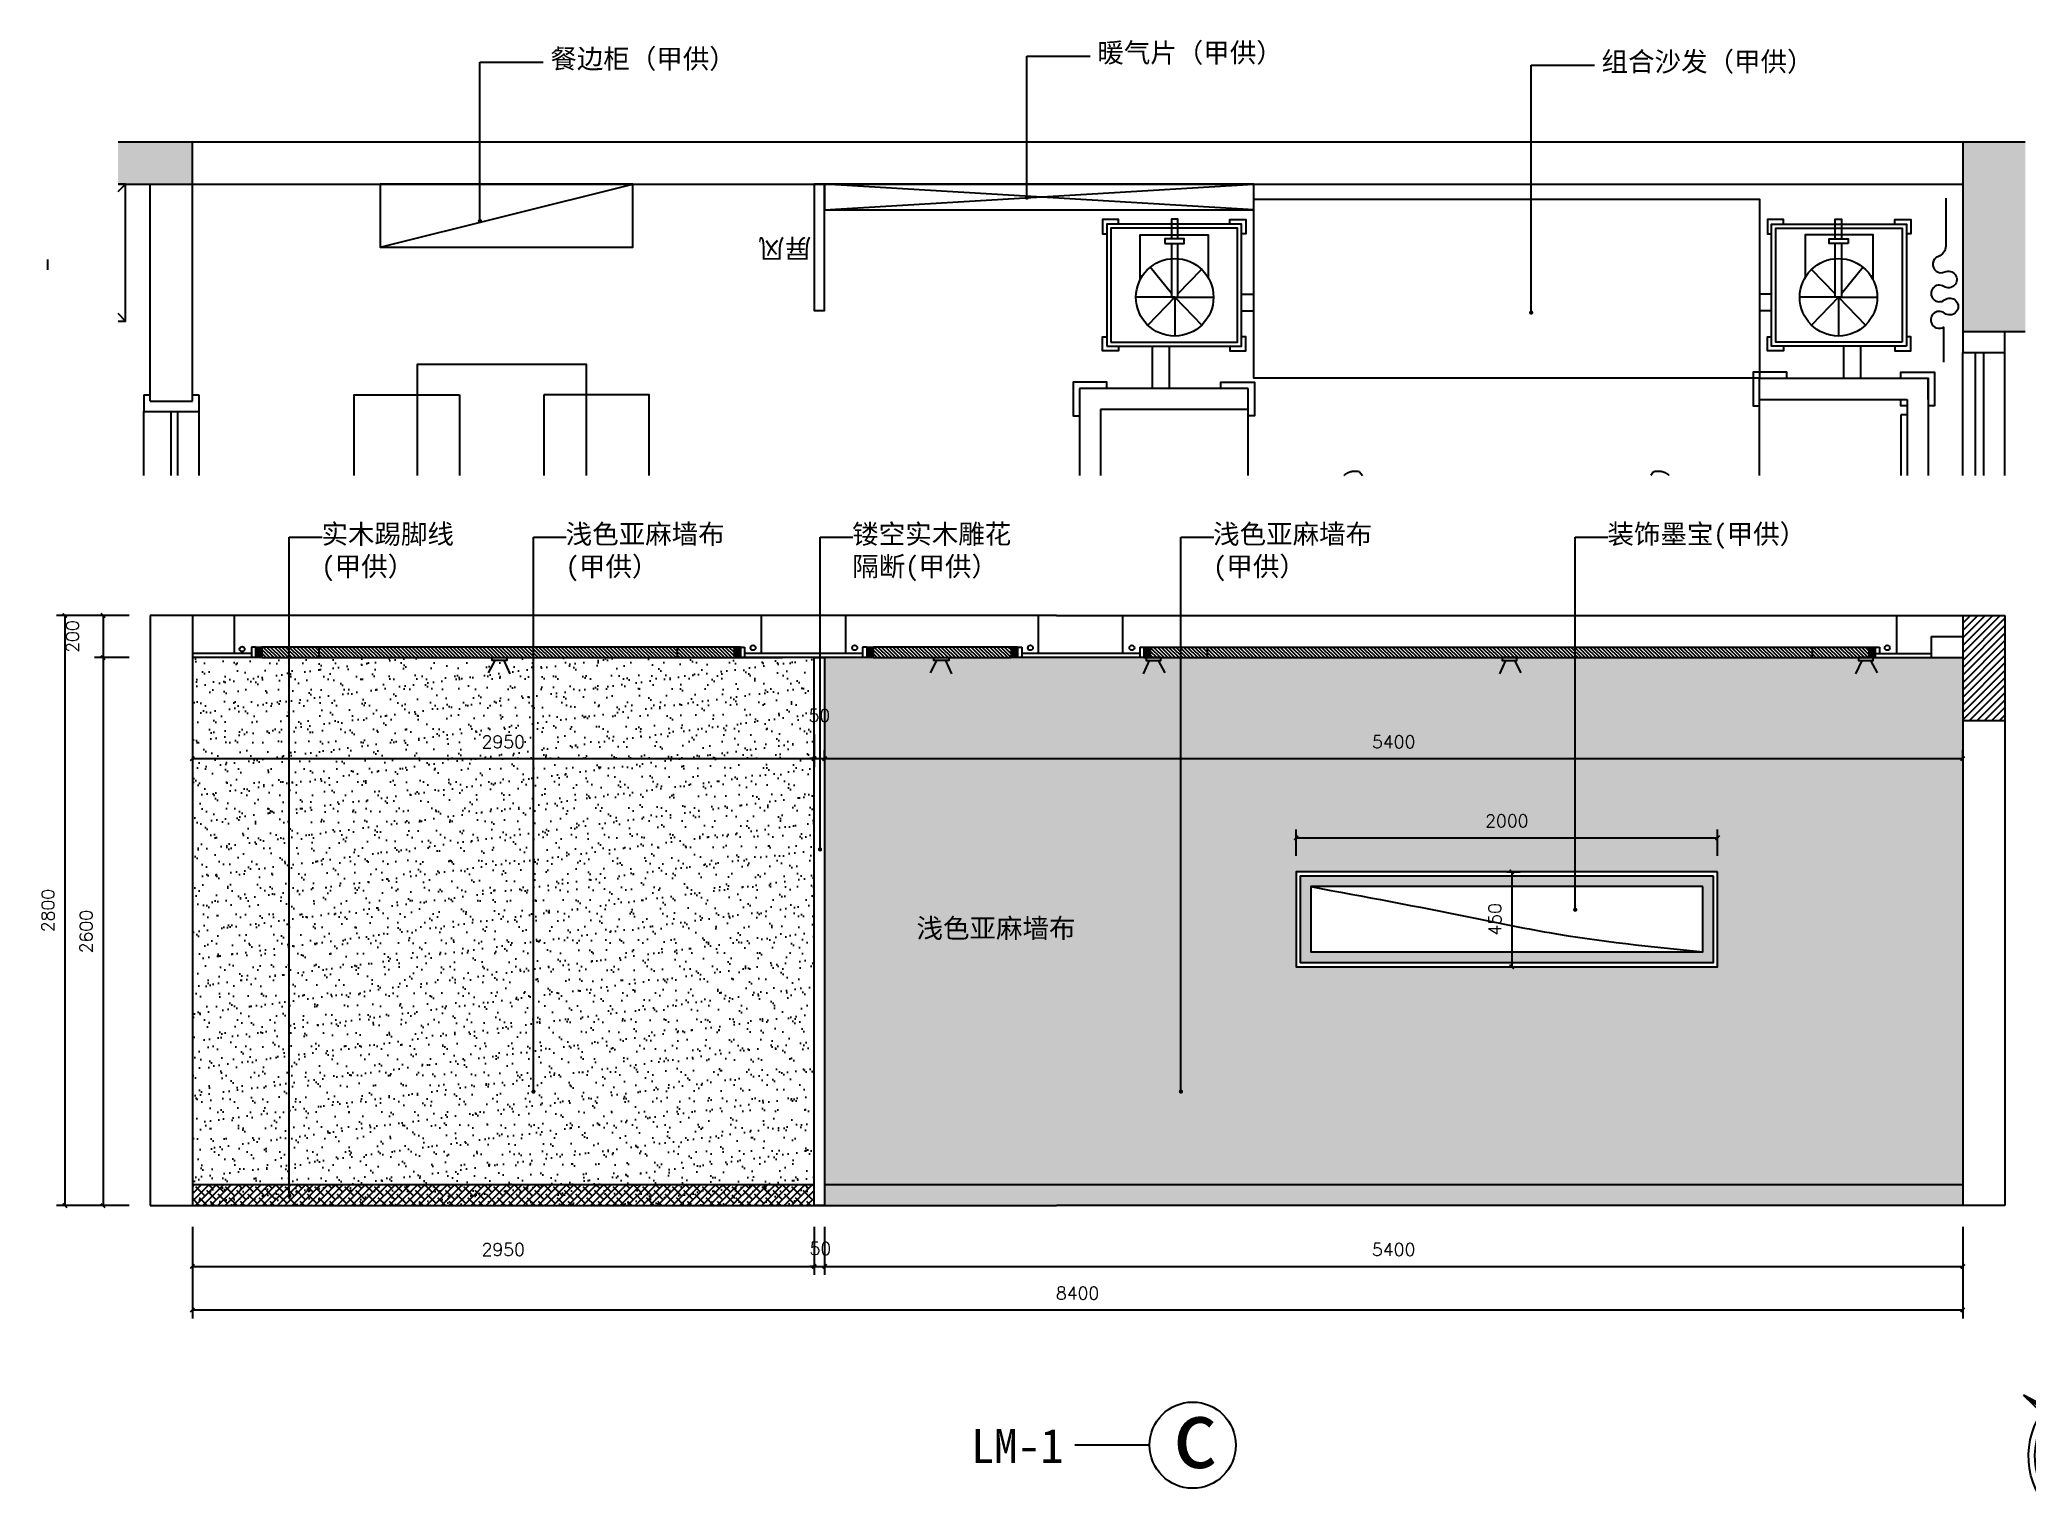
# Model space of a CAD drawing. Extents: x 643133 to 135659452, y -425133 to -387116.
# Drawn here: x 713535 to 722956, y -424095 to -417222 of the extents above; entities that cross this region are included whole.
import ezdxf
from ezdxf.enums import TextEntityAlignment as Align
from ezdxf.xclip import XClip

# ---------------------------------------------------------------- set-up
doc = ezdxf.new("R2010")
doc.units = 0
doc.header["$LTSCALE"] = 10
doc.header["$MEASUREMENT"] = 0
doc.header["$XCLIPFRAME"] = 0
for name, color, linetype in [('30', 30, 'Continuous'), ('34', 34, 'Continuous'), ('38', 38, 'Continuous')]:
    doc.layers.add(name, color=color, linetype=linetype)
doc.styles.add('12354', font='', dxfattribs={"height": 180})
doc.styles.add('ATT', font='')
doc.styles.get("Standard").update_dxf_attribs({"font": 'gbenor.shx', "bigfont": 'gbcbig.shx'})
doc.styles.add('STYLE1', font='')
doc.styles.add('外部标注', font='complex.shx')
doc.styles.add('样式 1', font='complex.shx')
doc.styles.get('12354').set_extended_font_data('SimSun')
doc.styles.get('ATT').set_extended_font_data('SimSun')
doc.styles.get('STYLE1').set_extended_font_data('SimSun')
doc.dimstyles.new('平面布局内部', dxfattribs={"dimtxt": 60, "dimasz": 20, "dimexe": 40, "dimexo": 0, "dimgap": 50, "dimtad": 1, "dimdec": 0, "dimzin": 0, "dimdsep": 46, "dimtxsty": '外部标注', "dimblk": 'ARCHTICK', "dimcen": 5, "dimclrt": 56, "dimadec": 0, "dimazin": 0, "dimtfac": 1, "dimtdec": 0, "dimtmove": 2, "dimatfit": 3, "dimldrblk": 'DOT', "dimfxl": 40, "dimtolj": 1, "dimtzin": 0, "dimarcsym": 0})
pattern_1 = [(135, (1414380.365, -1458.573), (8.83883476, 8.83883476), [])]
pattern_2 = [(37.5, (22337.784, 2691.09), (-3.149668, 96.3411885), [0, -76, 0, -85, 0, -81.25]), (7.5, (22337.78, 2691.09), (88.488835, 141.107303), [0, -41, 0, -68.5, 0, -26.25]), (327.5, (22276.28, 2691.09), (155.707093, 0.282953), [0, -25, 0, -90, 0, -117.5]), (317.5, (22276.28, 2691.09), (150.30633, 43.883778), [0, -12.5, 0, -59, 0, -67.5])]

msp = doc.modelspace()

# ---------------------------------------------------------------- texts
at = {"layer": '34', "linetype": 'ByBlock', "lineweight": -3, "char_height": 92.16, "attachment_point": 1, "style": 'ATT'}
for s, insert, width in [('餐边柜（甲供）', (715957.6, -417266.6), 1058.286), ('暖气片（甲供）', (718552.7, -417237.9), 1058.286), ('组合沙发（甲供）', (720945.5, -417280.2), 1058.286), ('实木踢脚线(甲供）', (714871.6, -419521.5), 783.18), ('浅色亚麻墙布(甲供）', (716030.5, -419521.5), 783.18), ('镂空实木雕花隔断(甲供）', (717390.2, -419521.5), 783.18), ('浅色亚麻墙布(甲供）', (719102.5, -419521.5), 783.18), ('装饰墨宝(甲供）', (720973.2, -419521.5), 1079.807), ('浅色亚麻墙布', (717695.1, -421391.5), 783.18)]:
    msp.add_mtext(s, dxfattribs=dict(at, insert=insert, width=width))
at = {"layer": '34', "color": 1, "linetype": 'ByBlock', "lineweight": -3, "attachment_point": 1, "style": 'ATT'}
for s, insert, char_height, width in [('c', (718908.3, -423675.3), 322.6, 2741.128), ('LM-1', (717954.1, -423812.9), 161.28, 1370.564)]:
    msp.add_mtext(s, dxfattribs=dict(at, insert=insert, char_height=char_height, width=width))

# ---------------------------------------------------------------- blocks, each defined once
blk = doc.blocks.new('_ArchTick')
at = {"color": 0, "linetype": 'ByBlock', "const_width": 0.4}
blk.add_lwpolyline([(-0.5, -0.5), (0.5, 0.5)], dxfattribs=at)
blk = doc.blocks.new('*D42')
at = {"layer": '34', "color": 0, "lineweight": -2}
for p, q in [((714259.1, -422854), (714259.1, -423082.3)), ((717209.1, -422854), (717209.1, -423082.3)), ((714259.1, -423042.3), (717209.1, -423042.3))]:
    blk.add_line(p, q, dxfattribs=at)
at = {"layer": 'Defpoints', "color": 0}
for p in [(714259.1, -422854), (717209.1, -422854), (717209.1, -423042.3)]:
    blk.add_point(p, dxfattribs=at)
at = {"layer": '34', "color": 0, "lineweight": -2, "xscale": 20, "yscale": 20, "zscale": 20, "rotation": 180}
blk.add_blockref('_ArchTick', (714259.1, -423042.3), dxfattribs=at)
at = {"layer": '34', "color": 0, "lineweight": -2, "xscale": 20, "yscale": 20, "zscale": 20}
blk.add_blockref('_ArchTick', (717209.1, -423042.3), dxfattribs=at)
at = {"layer": '34', "color": 56, "insert": (715734.1, -422962.3), "char_height": 60, "attachment_point": 5, "style": '外部标注'}
blk.add_mtext('\\A1;2950', dxfattribs=at)
blk = doc.blocks.new('_Dot')
at = {"color": 0, "linetype": 'ByBlock', "lineweight": -2}
blk.add_line((-0.5, 0), (-1, 0), dxfattribs=at)
at = {"color": 0, "linetype": 'ByBlock', "const_width": 0.5}
blk.add_lwpolyline([(-0.25, 0, 1), (0.25, 0, 1)], format="xyb", close=True, dxfattribs=at)
blk = doc.blocks.new('*D43')
at = {"layer": '34', "color": 0, "lineweight": -2}
for p, q in [((717209.1, -422854), (717209.1, -423082.3)), ((717259.1, -422854), (717259.1, -423082.3)), ((717209.1, -423042.3), (717189.1, -423042.3)), ((717209.1, -423042.3), (717259.1, -423042.3)), ((717259.1, -423042.3), (717279.1, -423042.3))]:
    blk.add_line(p, q, dxfattribs=at)
at = {"layer": 'Defpoints', "color": 0}
for p in [(717209.1, -422854), (717259.1, -422854), (717259.1, -423042.3)]:
    blk.add_point(p, dxfattribs=at)
at = {"layer": '34', "color": 0, "lineweight": -2, "xscale": 20, "yscale": 20, "zscale": 20}
blk.add_blockref('_ArchTick', (717209.1, -423042.3), dxfattribs=at)
at = {"layer": '34', "color": 0, "lineweight": -2, "xscale": 20, "yscale": 20, "zscale": 20, "rotation": 180}
blk.add_blockref('_ArchTick', (717259.1, -423042.3), dxfattribs=at)
at = {"layer": '34', "color": 56, "insert": (717238.9, -422958), "char_height": 60, "attachment_point": 5, "style": '外部标注'}
blk.add_mtext('\\A1;50', dxfattribs=at)
blk = doc.blocks.new('*D44')
at = {"layer": '34', "color": 0, "lineweight": -2}
for p, q in [((717259.1, -422854), (717259.1, -423082.3)), ((722659.1, -422854), (722659.1, -423082.3)), ((717259.1, -423042.3), (722659.1, -423042.3))]:
    blk.add_line(p, q, dxfattribs=at)
at = {"layer": 'Defpoints', "color": 0}
for p in [(717259.1, -422854), (722659.1, -422854), (722659.1, -423042.3)]:
    blk.add_point(p, dxfattribs=at)
at = {"layer": '34', "color": 0, "lineweight": -2, "xscale": 20, "yscale": 20, "zscale": 20, "rotation": 180}
blk.add_blockref('_ArchTick', (717259.1, -423042.3), dxfattribs=at)
at = {"layer": '34', "color": 0, "lineweight": -2, "xscale": 20, "yscale": 20, "zscale": 20}
blk.add_blockref('_ArchTick', (722659.1, -423042.3), dxfattribs=at)
at = {"layer": '34', "color": 56, "insert": (719959.1, -422962.3), "char_height": 60, "attachment_point": 5, "style": '外部标注'}
blk.add_mtext('\\A1;5400', dxfattribs=at)
blk = doc.blocks.new('*D45')
at = {"layer": '34', "color": 0, "lineweight": -2}
for p, q in [((720496, -421170.5), (720559.4, -421170.5)), ((720519.4, -421170.5), (720519.4, -421620.5)), ((720496, -421620.5), (720559.4, -421620.5))]:
    blk.add_line(p, q, dxfattribs=at)
at = {"layer": 'Defpoints', "color": 0}
for p in [(720496, -421170.5), (720496, -421620.5), (720519.4, -421620.5)]:
    blk.add_point(p, dxfattribs=at)
at = {"layer": '34', "color": 0, "lineweight": -2, "xscale": 20, "yscale": 20, "zscale": 20}
for p, rotation in [((720519.4, -421170.5), 90), ((720519.4, -421620.5), 270)]:
    blk.add_blockref('_ArchTick', p, dxfattribs=dict(at, rotation=rotation))
at = {"layer": '34', "color": 56, "insert": (720439.4, -421395.5), "char_height": 60, "attachment_point": 5, "rotation": 90, "style": '外部标注'}
blk.add_mtext('\\A1;450', dxfattribs=at)
blk = doc.blocks.new('*D46')
at = {"layer": '34', "color": 0, "lineweight": -2}
for p, q in [((719496, -421093.8), (719496, -420968.8)), ((719496, -421008.8), (721496, -421008.8)), ((721496, -421093.8), (721496, -420968.8))]:
    blk.add_line(p, q, dxfattribs=at)
at = {"layer": 'Defpoints', "color": 0}
for p in [(721496, -421008.8), (719496, -421093.8), (721496, -421093.8)]:
    blk.add_point(p, dxfattribs=at)
at = {"layer": '34', "color": 0, "lineweight": -2, "xscale": 20, "yscale": 20, "zscale": 20, "rotation": 180}
blk.add_blockref('_ArchTick', (719496, -421008.8), dxfattribs=at)
at = {"layer": '34', "color": 0, "lineweight": -2, "xscale": 20, "yscale": 20, "zscale": 20}
blk.add_blockref('_ArchTick', (721496, -421008.8), dxfattribs=at)
at = {"layer": '34', "color": 56, "insert": (720496, -420928.8), "char_height": 60, "attachment_point": 5, "style": '外部标注'}
blk.add_mtext('\\A1;2000', dxfattribs=at)
blk = doc.blocks.new('*D153')
at = {"layer": '34', "color": 0, "lineweight": -2}
for p, q in [((714259.1, -422854), (714259.1, -423289)), ((722659.1, -422854), (722659.1, -423289)), ((714259.1, -423249), (722659.1, -423249))]:
    blk.add_line(p, q, dxfattribs=at)
at = {"layer": 'Defpoints', "color": 0}
for p in [(714259.1, -422854), (722659.1, -422854), (722659.1, -423249)]:
    blk.add_point(p, dxfattribs=at)
at = {"layer": '34', "color": 0, "lineweight": -2, "xscale": 20, "yscale": 20, "zscale": 20, "rotation": 180}
blk.add_blockref('_ArchTick', (714259.1, -423249), dxfattribs=at)
at = {"layer": '34', "color": 0, "lineweight": -2, "xscale": 20, "yscale": 20, "zscale": 20}
blk.add_blockref('_ArchTick', (722659.1, -423249), dxfattribs=at)
at = {"layer": '34', "color": 56, "insert": (718459.1, -423169), "char_height": 60, "attachment_point": 5, "style": '外部标注'}
blk.add_mtext('\\A1;8400', dxfattribs=at)
blk = doc.blocks.new('*D155')
at = {"layer": '34', "color": 0, "lineweight": -2}
for p, q in [((713959.1, -419954), (713795.1, -419954)), ((713835.1, -419954), (713835.1, -420154)), ((713959.1, -420154), (713795.1, -420154))]:
    blk.add_line(p, q, dxfattribs=at)
at = {"layer": 'Defpoints', "color": 0}
for p in [(713959.1, -419954), (713835.1, -420154), (713959.1, -420154)]:
    blk.add_point(p, dxfattribs=at)
at = {"layer": '34', "color": 0, "lineweight": -2, "xscale": 20, "yscale": 20, "zscale": 20}
for p, rotation in [((713835.1, -419954), 90), ((713835.1, -420154), 270)]:
    blk.add_blockref('_ArchTick', p, dxfattribs=dict(at, rotation=rotation))
at = {"layer": '34', "color": 56, "insert": (713690.1, -420054), "char_height": 60, "attachment_point": 5, "rotation": 90, "style": '外部标注'}
blk.add_mtext('\\A1;200', dxfattribs=at)
blk = doc.blocks.new('*D156')
at = {"layer": '34', "color": 0, "lineweight": -2}
for p, q in [((713959.1, -420154), (713795.1, -420154)), ((713835.1, -420154), (713835.1, -422754)), ((713959.1, -422754), (713795.1, -422754))]:
    blk.add_line(p, q, dxfattribs=at)
at = {"layer": 'Defpoints', "color": 0}
for p in [(713959.1, -420154), (713835.1, -422754), (713959.1, -422754)]:
    blk.add_point(p, dxfattribs=at)
at = {"layer": '34', "color": 0, "lineweight": -2, "xscale": 20, "yscale": 20, "zscale": 20}
for p, rotation in [((713835.1, -420154), 90), ((713835.1, -422754), 270)]:
    blk.add_blockref('_ArchTick', p, dxfattribs=dict(at, rotation=rotation))
at = {"layer": '34', "color": 56, "insert": (713755.1, -421454), "char_height": 60, "attachment_point": 5, "rotation": 90, "style": '外部标注'}
blk.add_mtext('\\A1;2600', dxfattribs=at)
blk = doc.blocks.new('*D157')
at = {"layer": '34', "color": 0, "lineweight": -2}
for p, q in [((713959.1, -419954), (713614.1, -419954)), ((713654.1, -419954), (713654.1, -422754)), ((713959.1, -422754), (713614.1, -422754))]:
    blk.add_line(p, q, dxfattribs=at)
at = {"layer": 'Defpoints', "color": 0}
for p in [(713959.1, -419954), (713654.1, -422754), (713959.1, -422754)]:
    blk.add_point(p, dxfattribs=at)
at = {"layer": '34', "color": 0, "lineweight": -2, "xscale": 20, "yscale": 20, "zscale": 20}
for p, rotation in [((713654.1, -419954), 90), ((713654.1, -422754), 270)]:
    blk.add_blockref('_ArchTick', p, dxfattribs=dict(at, rotation=rotation))
at = {"layer": '34', "color": 56, "insert": (713574.1, -421354), "char_height": 60, "attachment_point": 5, "rotation": 90, "style": '外部标注'}
blk.add_mtext('\\A1;2800', dxfattribs=at)
blk = doc.blocks.new('*D193')
at = {"layer": '34', "color": 0, "lineweight": -2}
for p, q in [((714259.1, -420516.7), (714259.1, -420673.3)), ((717209.1, -420516.7), (717209.1, -420673.3)), ((714259.1, -420633.3), (717209.1, -420633.3))]:
    blk.add_line(p, q, dxfattribs=at)
at = {"layer": 'Defpoints', "color": 0}
for p in [(714259.1, -420516.7), (717209.1, -420516.7), (717209.1, -420633.3)]:
    blk.add_point(p, dxfattribs=at)
at = {"layer": '34', "color": 0, "lineweight": -2, "xscale": 20, "yscale": 20, "zscale": 20, "rotation": 180}
blk.add_blockref('_ArchTick', (714259.1, -420633.3), dxfattribs=at)
at = {"layer": '34', "color": 0, "lineweight": -2, "xscale": 20, "yscale": 20, "zscale": 20}
blk.add_blockref('_ArchTick', (717209.1, -420633.3), dxfattribs=at)
at = {"layer": '34', "color": 56, "insert": (715734.1, -420553.3), "char_height": 60, "attachment_point": 5, "style": '外部标注'}
blk.add_mtext('\\A1;2950', dxfattribs=at)
blk = doc.blocks.new('*D194')
at = {"layer": '34', "color": 0, "lineweight": -2}
for p, q in [((717209.1, -420516.7), (717209.1, -420673.3)), ((717209.1, -420633.3), (717189.1, -420633.3)), ((717209.1, -420633.3), (717259.1, -420633.3)), ((717259.1, -420633.3), (717259.1, -420593.3)), ((717259.1, -420633.3), (717279.1, -420633.3))]:
    blk.add_line(p, q, dxfattribs=at)
at = {"layer": 'Defpoints', "color": 0}
for p in [(717209.1, -420516.7), (717259.1, -420633.3), (717259.1, -420633.3)]:
    blk.add_point(p, dxfattribs=at)
at = {"layer": '34', "color": 0, "lineweight": -2, "xscale": 20, "yscale": 20, "zscale": 20}
blk.add_blockref('_ArchTick', (717209.1, -420633.3), dxfattribs=at)
at = {"layer": '34', "color": 0, "lineweight": -2, "xscale": 20, "yscale": 20, "zscale": 20, "rotation": 180}
blk.add_blockref('_ArchTick', (717259.1, -420633.3), dxfattribs=at)
at = {"layer": '34', "color": 56, "insert": (717234.1, -420428.3), "char_height": 60, "attachment_point": 5, "style": '外部标注'}
blk.add_mtext('\\A1;50', dxfattribs=at)
blk = doc.blocks.new('*D195')
at = {"layer": '34', "color": 0, "lineweight": -2}
for p, q in [((717259.1, -420633.3), (717259.1, -420593.3)), ((717259.1, -420633.3), (722659.1, -420633.3)), ((722659.1, -420633.3), (722659.1, -420593.3))]:
    blk.add_line(p, q, dxfattribs=at)
at = {"layer": 'Defpoints', "color": 0}
for p in [(717259.1, -420633.3), (722659.1, -420633.3), (722659.1, -420633.3)]:
    blk.add_point(p, dxfattribs=at)
at = {"layer": '34', "color": 0, "lineweight": -2, "xscale": 20, "yscale": 20, "zscale": 20, "rotation": 180}
blk.add_blockref('_ArchTick', (717259.1, -420633.3), dxfattribs=at)
at = {"layer": '34', "color": 0, "lineweight": -2, "xscale": 20, "yscale": 20, "zscale": 20}
blk.add_blockref('_ArchTick', (722659.1, -420633.3), dxfattribs=at)
at = {"layer": '34', "color": 56, "insert": (719959.1, -420553.3), "char_height": 60, "attachment_point": 5, "style": '外部标注'}
blk.add_mtext('\\A1;5400', dxfattribs=at)
blk = doc.blocks.new('54323')
at = {"layer": '34'}
for points in [[(745303.6, -422146.7), (745403.6, -422146.7), (745403.6, -418446.7), (747403.6, -418446.7), (747503.6, -418446.7), (747503.6, -418246.7), (747403.6, -418246.7), (745203.6, -418246.7), (745203.6, -421946.7), (744403.6, -421946.7), (744403.6, -422146.7)], [(755903.6, -419146.7), (756903.6, -419146.7), (756903.6, -418946.7), (756303.6, -418946.7), (756303.6, -418246.7), (755903.6, -418246.7)]]:
    blk.add_hatch(color=256, dxfattribs=at).paths.add_polyline_path(points)
at = {"layer": '30'}
for p, q in [((745203.6, -418246.7), (747403.6, -418246.7)), ((747403.6, -418246.7), (750403.6, -418246.7)), ((747503.6, -418446.7), (747503.6, -418246.7)), ((750403.6, -418246.7), (756303.6, -418246.7)), ((755903.6, -418246.7), (755903.6, -419146.7)), ((756303.6, -418246.7), (756303.6, -418946.7)), ((745403.6, -418446.7), (747403.6, -418446.7)), ((747303.6, -419476.7), (747303.6, -418446.7)), ((747403.6, -418446.7), (750403.6, -418446.7)), ((747503.6, -419476.7), (747503.6, -418446.7)), ((750403.6, -418446.7), (755903.6, -418446.7)), ((756303.6, -418946.7), (756903.6, -418946.7)), ((755903.6, -419146.7), (756903.6, -419146.7)), ((755903.6, -419146.7), (755903.6, -419246.7)), ((756103.6, -419246.7), (756103.6, -419146.7)), ((755903.6, -419246.7), (756103.6, -419246.7)), ((747303.6, -419476.7), (747503.6, -419476.7))]:
    blk.add_line(p, q, dxfattribs=at)
at = {"layer": '34'}
for p, q in [((747186.2, -419096.7), (746536.2, -418446.7)), ((746536.2, -419096.7), (747186.2, -418446.7)), ((752149.7, -418965.6), (752048.7, -418841.2)), ((752179.6, -418968.5), (752292.4, -418851.7)), ((755299, -418968.5), (755186.2, -418851.7)), ((755328.9, -418965.6), (755429.9, -418841.2)), ((752164.6, -418984), (751980.7, -418984)), ((752164.6, -418984), (752036.5, -419116)), ((752164.6, -418984), (752164.6, -419167.9)), ((752164.6, -418984), (752348.6, -418984)), ((752164.6, -418984), (752293, -419115.7)), ((755314, -418984), (755130, -418984)), ((755314, -418984), (755185.6, -419115.7)), ((755314, -418984), (755314, -419167.9)), ((755314, -418984), (755497.9, -418984)), ((755314, -418984), (755442.1, -419116)), ((755963.6, -420046.7), (755963.6, -419246.7)), ((756003.6, -420646.7), (756003.6, -419246.7)), ((752513, -419416.6), (751713, -419416.6)), ((751713, -419416.6), (751713, -420216.6)), ((752513, -420216.6), (752513, -419416.6)), ((754939.3, -421168.6), (754939.3, -419368.6)), ((754939.3, -419368.6), (755739.3, -419368.6)), ((755739.3, -419368.6), (755739.3, -421168.6)), ((747273.6, -419446.7), (747273.6, -419526.7)), ((747273.6, -419446.7), (747303.6, -419446.7)), ((747503.6, -419446.7), (747533.6, -419446.7)), ((747533.6, -419446.7), (747533.6, -419526.7)), ((752513, -419516.6), (751813, -419516.6)), ((751813, -419516.6), (751813, -420216.6)), ((754939.3, -419468.6), (755639.3, -419468.6)), ((755639.3, -419468.6), (755639.3, -421068.6)), ((747273.6, -419526.7), (747533.6, -419526.7)), ((747273.6, -421136.7), (747273.6, -419526.7)), ((747533.6, -419526.7), (747533.6, -421136.7)), ((755639.3, -419542.6), (755609.3, -419542.6)), ((755609.3, -419542.6), (755609.3, -420994.6)), ((753041.6, -419812.7), (753086.8, -419868.6)), ((754437, -419812.7), (754391.8, -419868.6)), ((756043.6, -419846.7), (756003.6, -419846.7)), ((756043.6, -419846.7), (756043.6, -420646.7)), ((752951.9, -419932.7), (752989.3, -419950.1)), ((754526.7, -419932.7), (754489.3, -419950.1))]:
    blk.add_line(p, q, dxfattribs=at)
at = {"layer": '34', "color": 251}
for p, q in [((750503.6, -418568.7), (752539.3, -418446.7)), ((752539.3, -418568.7), (750503.6, -418446.7))]:
    blk.add_line(p, q, dxfattribs=at)
at = {"layer": '34'}
for points in [[(747186.2, -418446.7), (746136.2, -418446.7), (746136.2, -419096.7), (747186.2, -419096.7)], [(750503.6, -418446.7), (750453.6, -418446.7), (750453.6, -419046.7), (750503.6, -419046.7)], [(754939.3, -419368.6), (752539.3, -419368.6), (752539.3, -418518.6), (754939.3, -418518.6)], [(751841.8, -419216.7), (752481.8, -419216.7), (752481.8, -418636.7), (751841.8, -418636.7)], [(751861.8, -419196.7), (752461.8, -419196.7), (752461.8, -418656.7), (751861.8, -418656.7)], [(755636.8, -419216.7), (754996.8, -419216.7), (754996.8, -418636.7), (755636.8, -418636.7)], [(755616.8, -419196.7), (755016.8, -419196.7), (755016.8, -418656.7), (755616.8, -418656.7)], [(752117.9, -418728.8), (752209, -418728.8), (752209, -418707.1), (752117.9, -418707.1)], [(755360.7, -418728.8), (755269.6, -418728.8), (755269.6, -418707.1), (755360.7, -418707.1)], [(748571.4, -421301.2), (748571.4, -419301.2), (749371.4, -419301.2), (749371.4, -421301.2)], [(748771.4, -419446.2), (748771.4, -419946.2), (748271.4, -419946.2), (748271.4, -419446.2)], [(749171.4, -419446.2), (749171.4, -419946.2), (749671.4, -419946.2), (749671.4, -419446.2)], [(747433.6, -420326.7), (747403.6, -420326.7), (747403.6, -419526.7), (747433.6, -419526.7)], [(754489.3, -420868.6), (752989.3, -420868.6), (752989.3, -419868.6), (754489.3, -419868.6)], [(747403.6, -420726.7), (747373.6, -420726.7), (747373.6, -419926.7), (747403.6, -419926.7)], [(754409.3, -420788.6), (753069.3, -420788.6), (753069.3, -419948.6), (754409.3, -419948.6)]]:
    blk.add_lwpolyline(points, close=True, dxfattribs=at)
at = {"layer": '34', "linetype": 'ByBlock'}
blk.add_lwpolyline([(749593.9, -418446.7), (748393.9, -418446.7), (748393.9, -418746.7), (749593.9, -418746.7)], close=True, dxfattribs=at)
at = {"layer": '34', "color": 1}
blk.add_lwpolyline([(752539.3, -418446.7), (750503.6, -418446.7), (750503.6, -418568.7), (752539.3, -418568.7)], close=True, dxfattribs=at)
at = {"layer": '34'}
blk.add_lwpolyline([(755822.6, -418513.3), (755822.6, -418741.9, -0.319322), (755787.8, -418790.8, 1.060458), (755818.1, -418863.9, -1.709237), (755813.9, -418933, 1.946326), (755817, -418996.7, -2.069658), (755817, -419059.4, 1.911952), (755812.9, -419125.2), (755812.9, -419227.6), (755812.9, -419292.4)], format="xyb", dxfattribs=at)
for points in [[(751897.5, -418636.7), (751897.5, -418614.7), (751821.7, -418614.7), (751821.7, -418682.4), (751841.8, -418682.4)], [(752179.6, -418707.1), (752179.6, -418613.7), (752149.7, -418613.7), (752149.7, -418707.1)], [(752426.1, -418636.7), (752426.1, -418614.7), (752501.9, -418614.7), (752501.9, -418682.4), (752481.8, -418682.4)], [(755052.5, -418636.7), (755052.5, -418614.7), (754976.7, -418614.7), (754976.7, -418682.4), (754996.8, -418682.4)], [(755299, -418707.1), (755299, -418613.7), (755328.9, -418613.7), (755328.9, -418707.1)], [(755581.2, -418636.7), (755581.2, -418614.7), (755656.9, -418614.7), (755656.9, -418682.4), (755636.8, -418682.4)], [(752000.3, -418901.3), (752000.3, -418688), (752322.8, -418688), (752322.8, -418890.1)], [(752149.7, -418728.8), (752149.7, -418984), (752179.6, -418984), (752179.6, -418728.8)], [(755478.3, -418901.3), (755478.3, -418688), (755155.8, -418688), (755155.8, -418890.1)], [(755328.9, -418728.8), (755328.9, -418984), (755299, -418984), (755299, -418728.8)], [(752481.8, -418968.6), (752539.3, -418968.6)], [(752481.8, -419048.6), (752539.3, -419048.6)], [(754996.8, -418968.6), (754939.3, -418968.6)], [(754996.8, -419048.6), (754939.3, -419048.6)], [(751897.5, -419216.7), (751897.5, -419238.7), (751821.7, -419238.7), (751821.7, -419171), (751841.8, -419171)], [(752059.3, -419416.6), (752059.3, -419216.7)], [(752139.3, -419416.6), (752139.3, -419216.7)], [(752426.1, -419216.7), (752426.1, -419238.7), (752501.9, -419238.7), (752501.9, -419171), (752481.8, -419171)], [(755052.5, -419216.7), (755052.5, -419238.7), (754976.7, -419238.7), (754976.7, -419171), (754996.8, -419171)], [(755339.3, -419368.6), (755339.3, -419216.7)], [(755419.3, -419368.6), (755419.3, -419216.7)], [(755581.2, -419216.7), (755581.2, -419238.7), (755656.9, -419238.7), (755656.9, -419171), (755636.8, -419171)], [(751843, -419416.6), (751843, -419386.6), (751683, -419386.6), (751683, -419546.6), (751713, -419546.6)], [(752383, -419416.6), (752383, -419386.6), (752543, -419386.6), (752543, -419546.6), (752513, -419546.6)], [(755069.3, -419368.6), (755069.3, -419338.6), (754909.3, -419338.6), (754909.3, -419498.6), (754939.3, -419498.6)], [(755609.3, -419368.6), (755609.3, -419338.6), (755769.3, -419338.6), (755769.3, -419498.6), (755739.3, -419498.6)], [(755639.3, -419368.6), (755739.3, -419368.6), (755739.3, -419468.6)], [(755739.3, -419468.6), (755739.3, -419368.6)], [(755639.3, -419498.6), (755609.3, -419498.6), (755609.3, -419468.6)]]:
    blk.add_lwpolyline(points, dxfattribs=at)
for centre in [(752164.6, -418984), (755314, -418984)]:
    blk.add_circle(centre, 183.9, dxfattribs=at)
for centre, start, end in [((753020.6, -419890.5), 74.91489, 211.53653), ((754458, -419890.5), 328.46347, 105.08511)]:
    blk.add_arc(centre, 80.6, start, end, dxfattribs=at)
at = {"layer": '38'}
for p, q in [((748393.9, -418746.7), (749593.9, -418446.7)), ((755903.6, -422446.7), (755903.6, -419246.7)), ((756103.6, -422446.7), (756103.6, -419246.7))]:
    blk.add_line(p, q, dxfattribs=at)
at = {"layer": '34', "linetype": 'ByBlock', "lineweight": -3, "insert": (750440.4, -418798.7), "char_height": 92.16, "width": 783.18, "attachment_point": 1, "rotation": 180, "style": 'ATT'}
blk.add_mtext('屏风', dxfattribs=at)
blk = doc.blocks.new('A$C2F4C2F6D')
at = {"layer": '34', "lineweight": 70}
h = blk.add_hatch(color=256, dxfattribs=at)
h.dxf.hatch_style = 1
edge = h.paths.add_edge_path()
edge.add_spline(control_points=[(739, 1367), (741, 1347), (745, 1304), (733, 1230), (722, 1159), (703, 1075), (674, 1004), (632, 932), (582, 861), (512, 804), (441, 747), (395, 727), (369, 716)], knot_values=[821.693615, 821.693615, 821.693615, 821.693615, 881.714285, 951.692164, 1042.873539, 1097.88705, 1211.017281, 1271.746573, 1347.160579, 1471.309437, 1537.857957, 1620.799899, 1620.799899, 1620.799899, 1620.799899], weights=[1, 1, 1, 1, 1, 1, 1, 1, 1, 1, 1, 1, 1], degree=3, periodic=0)
edge.add_spline(control_points=[(369, 716), (425, 716), (481, 716), (537, 716)], knot_values=[820.693615, 820.693615, 820.693615, 820.693615, 821.693615, 821.693615, 821.693615, 821.693615], weights=[1, 1, 1, 1], degree=3, periodic=0)
edge.add_spline(control_points=[(537, 716), (556, 726), (602, 749), (661, 783), (716, 827), (755, 866), (797, 912), (831, 959), (870, 1018), (901, 1075), (916, 1136), (936, 1188), (950, 1246), (959, 1299), (962, 1337), (962, 1359), (962, 1367)], knot_values=[0, 0, 0, 0, 63.625453, 157.471195, 201.223304, 273.64864, 324.749062, 388.755508, 445.405141, 541.77799, 574.43262, 635.347493, 707.473665, 753.740434, 797.337565, 820.693615, 820.693615, 820.693615, 820.693615], weights=[1, 1, 1, 1, 1, 1, 1, 1, 1, 1, 1, 1, 1, 1, 1, 1, 1], degree=3, periodic=0)
edge.add_spline(control_points=[(962, 1367), (888, 1367), (814, 1367), (739, 1367)], knot_values=[1620.799899, 1620.799899, 1620.799899, 1620.799899, 1621.799899, 1621.799899, 1621.799899, 1621.799899], weights=[1, 1, 1, 1], degree=3, periodic=0)
edge = h.paths.add_edge_path()
edge.add_spline(control_points=[(1109, 1067), (1084, 1167), (1060, 1267), (1035, 1367)], knot_values=[5, 5, 5, 5, 6, 6, 6, 6], weights=[1, 1, 1, 1], degree=3, periodic=0)
edge.add_spline(control_points=[(1035, 1367), (1020, 1367), (1006, 1367), (991, 1367)], knot_values=[6, 6, 6, 6, 7, 7, 7, 7], weights=[1, 1, 1, 1], degree=3, periodic=0)
edge.add_spline(control_points=[(991, 1367), (992, 1359), (993, 1338), (990, 1299), (982, 1253), (972, 1221), (967, 1205)], knot_values=[7, 7, 7, 7, 30.180111, 71.314603, 122.667075, 171.80595, 171.80595, 171.80595, 171.80595], weights=[1, 1, 1, 1, 1, 1, 1], degree=3, periodic=0)
edge.add_spline(control_points=[(967, 1205), (996, 1096), (1024, 987), (1053, 877)], knot_values=[171.80595, 171.80595, 171.80595, 171.80595, 172.80595, 172.80595, 172.80595, 172.80595], weights=[1, 1, 1, 1], degree=3, periodic=0)
edge.add_spline(control_points=[(1053, 877), (1091, 877), (1128, 877), (1166, 877)], knot_values=[172.80595, 172.80595, 172.80595, 172.80595, 173.80595, 173.80595, 173.80595, 173.80595], weights=[1, 1, 1, 1], degree=3, periodic=0)
edge.add_spline(control_points=[(1166, 877), (1196, 998), (1226, 1118), (1257, 1239)], knot_values=[173.80595, 173.80595, 173.80595, 173.80595, 174.80595, 174.80595, 174.80595, 174.80595], weights=[1, 1, 1, 1], degree=3, periodic=0)
edge.add_spline(control_points=[(1257, 1239), (1257, 1118), (1257, 998), (1257, 877)], knot_values=[0, 0, 0, 0, 1, 1, 1, 1], weights=[1, 1, 1, 1], degree=3, periodic=0)
edge.add_spline(control_points=[(1257, 877), (1301, 877), (1345, 877), (1388, 877)], knot_values=[1, 1, 1, 1, 2, 2, 2, 2], weights=[1, 1, 1, 1], degree=3, periodic=0)
edge.add_spline(control_points=[(1388, 877), (1388, 1041), (1388, 1204), (1388, 1367)], knot_values=[2, 2, 2, 2, 3, 3, 3, 3], weights=[1, 1, 1, 1], degree=3, periodic=0)
edge.add_spline(control_points=[(1388, 1367), (1320, 1367), (1251, 1367), (1183, 1367)], knot_values=[3, 3, 3, 3, 4, 4, 4, 4], weights=[1, 1, 1, 1], degree=3, periodic=0)
edge.add_spline(control_points=[(1183, 1367), (1158, 1267), (1134, 1167), (1109, 1067)], knot_values=[4, 4, 4, 4, 5, 5, 5, 5], weights=[1, 1, 1, 1], degree=3, periodic=0)
h = blk.add_hatch(color=256, dxfattribs=at)
h.dxf.hatch_style = 1
h.paths.add_polyline_path([(1051, 819), (1036, 819), (1036, 777), (986, 777), (986, 819), (971, 819), (971, 719), (986, 719), (986, 762), (1036, 762), (1036, 719), (1051, 719)])
h = blk.add_hatch(color=256, dxfattribs=at)
h.dxf.hatch_style = 1
h.paths.add_polyline_path([(1168, 769, 1), (1077, 769, 1)])
h.paths.add_polyline_path([(1092, 769, -1), (1153, 769, -1)], flags=16)
h = blk.add_hatch(color=256, dxfattribs=at)
h.dxf.hatch_style = 1
h.paths.add_polyline_path([(1213, 804), (1215, 804), (1232, 719), (1253, 719), (1269, 804), (1271, 804), (1271, 719), (1286, 719), (1286, 819), (1256, 819), (1242, 744), (1228, 819), (1198, 819), (1198, 719), (1213, 719)])
h = blk.add_hatch(color=256, dxfattribs=at)
h.dxf.hatch_style = 1
h.paths.add_polyline_path([(1336, 760), (1386, 760), (1386, 776), (1336, 776), (1336, 804), (1388, 804), (1388, 819), (1318, 819), (1318, 804), (1318, 719), (1336, 719), (1388, 719), (1388, 734), (1336, 734)])
h = blk.add_hatch(color=256, dxfattribs=at)
h.dxf.hatch_style = 1
h.paths.add_polyline_path([(1009, 89, 1), (969, 89, 1)])
for p, q in [((1198, 819), (1228, 819)), ((1207, 819), (1222, 819)), ((1215, 804), (1232, 719)), ((1228, 819), (1242, 744)), ((1253, 719), (1232, 719)), ((1242, 744), (1256, 819)), ((1253, 719), (1269, 804)), ((1266, 819), (1256, 819)), ((1286, 819), (1256, 819)), ((376, 89), (76, 89)), ((1601, 89), (1901, 89))]:
    blk.add_line(p, q, dxfattribs=at)
for points in [[(986, 762), (986, 719), (971, 719), (971, 819), (986, 819), (986, 777)], [(986, 777), (1036, 777)], [(1036, 762), (986, 762)], [(1036, 762), (1036, 719), (1051, 719), (1051, 819), (1036, 819), (1036, 777)], [(1215, 804), (1213, 804), (1213, 719), (1198, 719), (1198, 819)], [(1269, 804), (1271, 804), (1271, 719), (1286, 719), (1286, 819)], [(1336, 804), (1388, 804), (1388, 819), (1318, 819), (1318, 804)], [(1336, 719), (1318, 719), (1318, 804)], [(1336, 734), (1388, 734), (1388, 719), (1318, 719), (1318, 734)], [(1336, 804), (1336, 776)], [(1336, 776), (1386, 776), (1386, 760), (1336, 760)], [(1336, 760), (1336, 734)]]:
    blk.add_lwpolyline(points, dxfattribs=at)
for centre, radius in [((1123, 769), 45.5), ((1123, 769), 30.5), ((989, 89), 20)]:
    blk.add_circle(centre, radius, dxfattribs=at)
for points, knots in [([(962, 1367), (962, 1359), (962, 1337), (959, 1299), (950, 1246), (936, 1188), (916, 1136), (901, 1075), (870, 1018), (831, 959), (797, 912), (755, 866), (716, 827), (661, 783), (602, 749), (556, 726), (537, 716), (481, 716), (425, 716), (369, 716), (395, 727), (441, 747), (512, 804), (582, 861), (632, 932), (674, 1004), (703, 1075), (722, 1159), (733, 1230), (745, 1304), (741, 1347), (739, 1367), (814, 1367), (888, 1367), (962, 1367)], [0, 0, 0, 0, 23.35605, 66.953181, 113.21995, 185.346122, 246.260995, 278.915625, 375.288474, 431.938107, 495.944553, 547.044975, 619.470311, 663.22242, 757.068162, 820.693615, 820.693615, 820.693615, 821.693615, 821.693615, 821.693615, 904.635557, 971.184077, 1095.332935, 1170.74694, 1231.476232, 1344.606464, 1399.619975, 1490.80135, 1560.779229, 1620.799899, 1620.799899, 1620.799899, 1621.799899, 1621.799899, 1621.799899, 1621.799899]), ([(1257, 1239), (1257, 1118), (1257, 998), (1257, 877), (1301, 877), (1345, 877), (1388, 877), (1388, 1041), (1388, 1204), (1388, 1367), (1320, 1367), (1251, 1367), (1183, 1367), (1158, 1267), (1134, 1167), (1109, 1067), (1084, 1167), (1060, 1267), (1035, 1367), (1020, 1367), (1006, 1367), (991, 1367), (992, 1359), (993, 1338), (990, 1299), (982, 1253), (972, 1221), (967, 1205), (996, 1096), (1024, 987), (1053, 877), (1091, 877), (1128, 877), (1166, 877), (1196, 998), (1226, 1118), (1257, 1239)], [0, 0, 0, 0, 1, 1, 1, 2, 2, 2, 3, 3, 3, 4, 4, 4, 5, 5, 5, 6, 6, 6, 7, 7, 7, 30.180111, 71.314603, 122.667075, 171.80595, 171.80595, 171.80595, 172.80595, 172.80595, 172.80595, 173.80595, 173.80595, 173.80595, 174.80595, 174.80595, 174.80595, 174.80595])]:
    blk.add_open_spline(points, degree=3, knots=knots, dxfattribs=at)
at = {"layer": '34', "lineweight": 70, "attachment_point": 1}
for s, insert, char_height, width in [('{\\fMicrosoft YaHei|b0|i0|c134|p34;居美世家装饰}', (42, 547), 240, 1991.83), ('{\\fMicrosoft YaHei|b0|i0|c134|p34;环保整装   传世经典}', (406, 155), 100, 2388.72)]:
    blk.add_mtext(s, dxfattribs=dict(at, insert=insert, char_height=char_height, width=width))
blk = doc.blocks.new('A$C07E851D9')
at = {"layer": '38'}
h = blk.add_hatch(dxfattribs=at)
h.set_pattern_fill('LINE', color=256, scale=6.830208, angle=90, style=0)
h.set_pattern_definition([(90, (-25554.993, -3691.864), (-21.68591, 7e-15), [])])
h.paths.add_polyline_path([(498, 640), (569, 569), (569, 1138)])
h.paths.add_polyline_path([(569, 0), (640, 498), (569, 569)])
h = blk.add_hatch(dxfattribs=at)
h.set_pattern_fill('LINE', color=256, scale=6.830208, style=0)
h.set_pattern_definition([(360, (-25554.993, -3691.864), (5e-15, 21.68591), [])])
h.paths.add_polyline_path([(0, 569), (498, 498), (569, 569)])
h.paths.add_polyline_path([(640, 640), (569, 569), (1138, 569)])
at = {"layer": '34'}
for p, q in [((498, 640, 210), (569, 1138, 210)), ((569, 1138, 210), (640, 640, 210)), ((569, 1138, 210), (569, 569, 210)), ((0, 569, 210), (498, 640, 210)), ((0, 569, 210), (569, 569, 210)), ((498, 498, 210), (0, 569, 210)), ((569, 569, 210), (569, 0, 210)), ((569, 569, 210), (1138, 569, 210)), ((640, 640, 210), (1138, 569, 210)), ((1138, 569, 210), (640, 498, 210)), ((569, 0, 210), (498, 498, 210)), ((640, 498, 210), (569, 0, 210))]:
    blk.add_line(p, q, dxfattribs=at)
at = {"layer": '38'}
for p, q in [((356, 783, 210), (498, 676, 210)), ((462, 640, 210), (356, 783, 210)), ((640, 676, 210), (783, 783, 210)), ((783, 783, 210), (676, 640, 210)), ((569, 569, 210), (498, 640, 210)), ((498, 498, 210), (569, 569, 210)), ((569, 569, 210), (640, 640, 210)), ((640, 498, 210), (569, 569, 210)), ((356, 356, 210), (462, 498, 210)), ((498, 462, 210), (356, 356, 210)), ((783, 356, 210), (640, 462, 210)), ((676, 498, 210), (783, 356, 210))]:
    blk.add_line(p, q, dxfattribs=at)
at = {"layer": '38', "elevation": 210}
blk.add_lwpolyline([(540, 1183), (549, 1183), (549, 1174), (522, 1174), (522, 1183), (531, 1183), (531, 1263), (522, 1263), (522, 1272), (549, 1272), (594, 1201), (594, 1263), (585, 1263), (585, 1272), (611, 1272), (611, 1263), (602, 1263), (602, 1183), (611, 1183), (611, 1174), (585, 1174), (540, 1245), (540, 1183)], dxfattribs=at)
at = {"layer": '38'}
for radius, start, end in [(433, 92.5891, 177.4109), (433, 2.5891, 87.4109), (398, 93.5464, 176.4536), (398, 3.5464, 86.4536), (433, 182.5891, 267.4109), (398, 183.5464, 266.4536), (433, 272.5891, 357.4109), (398, 273.5464, 356.4536)]:
    blk.add_arc((569, 569, 210), radius, start, end, dxfattribs=at)
blk = doc.blocks.new('5435432')
at = {"layer": '34'}
h = blk.add_hatch(color=256, dxfattribs=at)
h.paths.add_polyline_path([(685766, -389022, 1), (685612, -389022, 1)])
h.paths.add_polyline_path([(685524, -388679), (685568, -388849), (685689, -388731), (685689, -388725)])
h.paths.add_polyline_path([(686032, -388487), (685944, -388639), (686120, -388639)])
blk.add_lwpolyline([(685693, -388726), (685524, -388679), (685568, -388849)], close=True, dxfattribs=at)
blk.add_circle((685689, -389022), 76.7, dxfattribs=at)
blk.add_arc((685689, -389022), 296, 118.9284, 314.9675, dxfattribs=at)
at = {"layer": '38', "lineweight": 13}
for p, q in [((682744, -387889), (713632, -387889)), ((682744, -409731), (682744, -387889)), ((713632, -387889), (713632, -409731)), ((713632, -409731), (682744, -409731))]:
    blk.add_line(p, q, dxfattribs=at)
at = {"layer": '38', "lineweight": 5}
for p, q in [((682966, -388111), (713410, -388111)), ((682966, -409509), (682966, -388111)), ((710237, -388111), (710237, -409509)), ((713410, -388111), (713410, -409509)), ((682966, -389010), (685687, -389010)), ((685687, -389010), (710237, -389010)), ((710237, -392654), (713410, -392654)), ((710237, -392744), (713410, -392744)), ((710237, -395299), (713410, -395299)), ((710237, -397855), (713410, -397855)), ((710237, -401227), (713410, -401227)), ((711753, -401227), (711753, -409509)), ((713410, -402410), (710237, -402410)), ((713410, -403593), (710237, -403593)), ((713410, -404776), (710237, -404776)), ((713410, -405959), (710237, -405959)), ((713410, -407143), (710237, -407143)), ((713410, -408326), (710237, -408326)), ((710237, -408827), (682966, -408827)), ((713410, -409509), (682966, -409509))]:
    blk.add_line(p, q, dxfattribs=at)
at = {"layer": '30', "xscale": -2.167603200084995, "yscale": 2.167603200039594, "zscale": 2.167603200058267, "rotation": 323.9884921281784}
blk.add_blockref('A$C07E851D9', (708663, -408479, -456), dxfattribs=at)
at = {"layer": '34', "xscale": 1.378752506629098, "yscale": 1.37875250664365, "zscale": 1.378752506635597}
blk.add_blockref('A$C2F4C2F6D', (710518, -391231), dxfattribs=at)
at = {"layer": '34', "style": 'STYLE1'}
blk.add_text('装饰设计专用', height=209.8, dxfattribs=at).set_placement((685944, -388987))
at = {"layer": '34', "style": '12354'}
for s, height, p in [('PROJECT:', 222.2, (710364, -393068)), ('工程名称', 222.2, (710364, -393437)), ('DWG PROJECT:', 222.22, (710364, -395617)), ('图纸名称', 222.2, (710364, -395986)), ('GENERAL NOTSE:', 222.22, (710353, -398230)), ('客户签字:', 222.2, (710353, -398600)), ('DESIGNER:', 177.8, (710372, -401621)), ('设计师', 222.2, (710537, -402062)), ('DRAWN:', 177.8, (710533, -402760)), ('制  图', 222.2, (710531, -403200)), ('BUDGET:', 177.8, (710454, -403942)), ('预  算', 222.2, (710526, -404382)), ('APPROVD:', 177.8, (710381, -405165)), ('审  核', 222.2, (710524, -405605)), ('SCALE:', 177.8, (710500, -406342)), ('比  例', 222.2, (710510, -406781)), ('DATE:', 222.2, (710594, -407499)), ('日  期', 222.2, (710503, -407939)), ('DWG. NO.', 177.8, (710406, -408682)), ('图  号', 222.2, (710519, -409122))]:
    blk.add_text(s, height=height, dxfattribs=at).set_placement(p, align=Align.MIDDLE_LEFT)
at = {"layer": '34', "insert": (685900, -389051), "char_height": 87.68, "width": 134889609.43, "attachment_point": 1}
blk.add_mtext('{\\fSimSun|b0|i0|c134|p2;Chengdu Hong yu Decoration co.,Ltd\\fArial|b0|i0|c0|p34;}', dxfattribs=at)
at = {"layer": '34', "linetype": 'ByBlock', "lineweight": -3, "insert": (710887, -394168), "char_height": 230.4, "width": 1957.95, "attachment_point": 1, "style": 'ATT'}
blk.add_mtext('华府金沙', dxfattribs=at)
at = {"layer": '34', "insert": (683965, -407627), "char_height": 184.32, "width": 8552.03, "attachment_point": 1, "style": '样式 1'}
blk.add_mtext('{\\fSimSun|b0|i0|c134|p2;注}:{\\fSimSun|b0|i0|c134|p2;1、本施工图与现场尺寸存在差异时请与设计师沟通确认。\\P   2、本施工图中家具、家电、软装饰等未特殊说明均为甲供。\\P   3、本施工图为个人知识产权，未经设计师允许不得另行他用。}', dxfattribs=at)

# ---------------------------------------------------------------- dimensions: what is measured, and where the dimension line sits
at = {"layer": '34'}
for base, p1, p2, picture, middle in [((713654.1, -422754), (713959.1, -419954), (713959.1, -422754), '*D157', (713574.1, -421354)), ((713835.1, -420154), (713959.1, -419954), (713959.1, -420154), '*D155', (713690.1, -420054)), ((713835.1, -422754), (713959.1, -420154), (713959.1, -422754), '*D156', (713755.1, -421454)), ((720519.4, -421620.5), (720496, -421170.5), (720496, -421620.5), '*D45', (720439.4, -421395.5))]:
    dim = msp.add_linear_dim(base=base, p1=p1, p2=p2, angle=90, dimstyle='平面布局内部', dxfattribs=at)
    dim.commit()
    dim.dimension.update_dxf_attribs({"geometry": picture, "text_midpoint": middle})
for base, p1, p2, picture, middle in [((717259.1, -420633.3), (717209.1, -420516.7), (717259.1, -420633.3), '*D194', (717234.1, -420428.3)), ((717209.1, -420633.3), (714259.1, -420516.7), (717209.1, -420516.7), '*D193', (715734.1, -420553.3)), ((722659.1, -420633.3), (717259.1, -420633.3), (722659.1, -420633.3), '*D195', (719959.1, -420553.3)), ((721496, -421008.8), (719496, -421093.8), (721496, -421093.8), '*D46', (720496, -420928.8)), ((717209.1, -423042.3), (714259.1, -422854), (717209.1, -422854), '*D42', (715734.1, -422962.3)), ((722659.1, -423249), (714259.1, -422854), (722659.1, -422854), '*D153', (718459.1, -423169)), ((722659.1, -423042.3), (717259.1, -422854), (722659.1, -422854), '*D44', (719959.1, -422962.3))]:
    dim = msp.add_linear_dim(base=base, p1=p1, p2=p2, dimstyle='平面布局内部', dxfattribs=at)
    dim.commit()
    dim.dimension.update_dxf_attribs({"geometry": picture, "text_midpoint": middle})
dim = msp.add_linear_dim(base=(717259.1, -423042.3), p1=(717209.1, -422854), p2=(717259.1, -422854), dimstyle='平面布局内部', dxfattribs=at)
dim.commit()
dim.dimension.update_dxf_attribs({"geometry": '*D43', "text_midpoint": (717238.9, -422958), "dimtype": 160})

# ---------------------------------------------------------------- hatches: boundary and pattern name
at = {"layer": '34'}
h = msp.add_hatch(dxfattribs=at)
h.set_pattern_fill('ANSI31', color=256, scale=200, style=0)
h.paths.add_polyline_path([(722859.1, -419954), (722659.1, -419954), (722659.1, -420454), (722859.1, -420454)])
h = msp.add_hatch(dxfattribs=at)
h.set_pattern_fill('AR-SAND', color=251, scale=50, style=0)
h.set_pattern_definition(pattern_2)
h.paths.add_polyline_path([(717209.1, -420154), (717059.1, -420154), (716829.1, -420154), (714589.1, -420154), (714259.1, -420154), (714259.1, -422754), (717209.1, -422754)])
h = msp.add_hatch(dxfattribs=at)
h.set_pattern_fill('ANSI31', color=256, scale=30, style=0)
h.set_pattern_definition([(45, (18337.784, -1458.573), (-2.65165043, 2.65165043), [])])
h.paths.add_polyline_path([(714589.1, -420104), (714559.1, -420104), (714559.1, -420154), (714589.1, -420154)])
h = msp.add_hatch(dxfattribs=at)
h.set_pattern_fill('ANSI31', color=256, scale=100, style=0)
h.set_pattern_definition(pattern_1)
h.paths.add_polyline_path([(714589.1, -420154), (716829.1, -420154), (716829.1, -420104), (714589.1, -420104)])
h = msp.add_hatch(dxfattribs=at)
h.set_pattern_fill('ANSI31', color=256, scale=30, style=0)
h.set_pattern_definition([(135, (1413080.3654, -1458.573), (2.65165043, 2.65165043), [])])
h.paths.add_polyline_path([(716829.1, -420104), (716859.1, -420104), (716859.1, -420154), (716829.1, -420154)])
h = msp.add_hatch(dxfattribs=at)
h.set_pattern_fill('AR-SAND', color=251, scale=50, style=0)
h.set_pattern_definition(pattern_2)
h.paths.add_polyline_path([(718144.1, -420154), (717489.1, -420154), (717259.1, -420154), (717259.1, -422754), (718359.1, -422754), (722659.1, -422754), (722659.1, -420154), (722509.1, -420154), (722214.1, -420154), (718804.1, -420154), (718774.1, -420154)])
h.paths.add_polyline_path([(719496, -421170.5), (721496, -421170.5), (721496, -421620.5), (719496, -421620.5)], flags=16)
h.paths.add_polyline_path([(719516, -421190.5), (721476, -421190.5), (721476, -421600.5), (719516, -421600.5)], flags=0)
h.paths.add_polyline_path([(719566, -421240.5), (721426, -421240.5), (721426, -421550.5), (719566, -421550.5)], flags=0)
h = msp.add_hatch(dxfattribs=at)
h.set_pattern_fill('ANSI31', color=256, scale=30, style=0)
h.set_pattern_definition([(45, (21237.784, -1458.573), (-2.65165043, 2.65165043), [])])
h.paths.add_polyline_path([(717489.1, -420104), (717459.1, -420104), (717459.1, -420154), (717489.1, -420154)])
h = msp.add_hatch(dxfattribs=at)
h.set_pattern_fill('ANSI31', color=256, scale=100, style=0)
h.set_pattern_definition(pattern_1)
h.paths.add_polyline_path([(717489.1, -420104), (717489.1, -420154), (718144.1, -420154), (718144.1, -420104)])
h = msp.add_hatch(dxfattribs=at)
h.set_pattern_fill('ANSI31', color=256, scale=30, style=0)
h.set_pattern_definition([(135, (1414395.3654, -1458.573), (2.65165043, 2.65165043), [])])
h.paths.add_polyline_path([(718144.1, -420154), (718174.1, -420154), (718174.1, -420104), (718144.1, -420104)])
h = msp.add_hatch(dxfattribs=at)
h.set_pattern_fill('ANSI31', color=256, scale=30, style=0)
h.set_pattern_definition([(135, (1410940.3654, -1458.573), (2.65165043, 2.65165043), [])])
h.paths.add_polyline_path([(718774.1, -420104), (718804.1, -420104), (718804.1, -420154), (718774.1, -420154)])
h = msp.add_hatch(dxfattribs=at)
h.set_pattern_fill('ANSI31', color=256, scale=100, style=0)
h.set_pattern_definition(pattern_1)
h.paths.add_polyline_path([(718804.1, -420104), (718804.1, -420154), (722214.1, -420154), (722214.1, -420104)])
h = msp.add_hatch(dxfattribs=at)
h.set_pattern_fill('ANSI31', color=256, scale=30, style=0)
h.set_pattern_definition([(135, (1414380.3654, -1458.573), (2.65165043, 2.65165043), [])])
h.paths.add_polyline_path([(722214.1, -420154), (722244.1, -420154), (722244.1, -420104), (722214.1, -420104)])
h = msp.add_hatch(dxfattribs=at)
h.set_pattern_fill('ANSI38', color=256, scale=200, style=0)
h.paths.add_polyline_path([(717209.1, -422754), (717209.1, -422654), (714259.1, -422654), (714259.1, -422754)])
h = msp.add_hatch(dxfattribs=at)
h.set_pattern_fill('ANSI38', color=256, scale=200, style=0)
h.paths.add_polyline_path([(722659.1, -422654), (717259.1, -422654), (717259.1, -422754), (718359.1, -422754), (722659.1, -422754)])

# ---------------------------------------------------------------- linework, layer by layer
at = {"layer": '30'}
for p, q in [((718359.1, -419954), (714059.1, -419954)), ((714059.1, -419954), (714059.1, -422754)), ((714259.1, -419954), (714259.1, -422754)), ((718359.1, -419954), (722859.1, -419954)), ((722659.1, -419954), (722659.1, -422754)), ((722859.1, -419954), (722859.1, -422754)), ((722859.1, -420454), (722659.1, -420454)), ((714259.1, -422654), (717209.1, -422654)), ((717259.1, -422654), (722659.1, -422654)), ((714059.1, -422754), (718359.1, -422754)), ((722859.1, -422754), (718359.1, -422754))]:
    msp.add_line(p, q, dxfattribs=at)
at = {"layer": '34'}
for p, q in [((713571.7, -418264.6), (713571.7, -418314.6)), ((714459.1, -420134), (714459.1, -419954)), ((716959.1, -420134), (716959.1, -419954)), ((717359.1, -420134), (717359.1, -419954)), ((718274.1, -420134), (718274.1, -419954)), ((718674.1, -420134), (718674.1, -419954)), ((722344.1, -419954), (722344.1, -420134)), ((722509.1, -420054), (722509.1, -420154)), ((722509.1, -420054), (722659.1, -420054)), ((722509.1, -420054), (722659.1, -420054)), ((714539.1, -420134), (714259.1, -420134)), ((714589.1, -420154), (714259.1, -420154)), ((714539.1, -420104), (714539.1, -420154)), ((714539.1, -420104), (714539.1, -420154)), ((714559.1, -420104), (714539.1, -420104)), ((714559.1, -420104), (714559.1, -420154)), ((714559.1, -420104), (714559.1, -420154)), ((714559.1, -420104), (714589.1, -420104)), ((714589.1, -420104), (714589.1, -420154)), ((716829.1, -420104), (714589.1, -420104)), ((714589.1, -420154), (716829.1, -420154)), ((714859.1, -420104), (714859.1, -420154)), ((716559.1, -420104), (716559.1, -420154)), ((716829.1, -420104), (716829.1, -420154)), ((716859.1, -420104), (716829.1, -420104)), ((717059.1, -420154), (716829.1, -420154)), ((716829.1, -420154), (717059.1, -420154)), ((716859.1, -420104), (716859.1, -420154)), ((716859.1, -420104), (716859.1, -420154)), ((716859.1, -420104), (716879.1, -420104)), ((716879.1, -420104), (716879.1, -420154)), ((716879.1, -420104), (716879.1, -420154)), ((717439.1, -420134), (716879.1, -420134)), ((717259.1, -420154), (717059.1, -420154)), ((717489.1, -420154), (717259.1, -420154)), ((717439.1, -420104), (717439.1, -420154)), ((717439.1, -420104), (717439.1, -420154)), ((717459.1, -420104), (717439.1, -420104)), ((717459.1, -420104), (717459.1, -420154)), ((717459.1, -420104), (717459.1, -420154)), ((717459.1, -420104), (717489.1, -420104)), ((717489.1, -420104), (717489.1, -420154)), ((718144.1, -420104), (717489.1, -420104)), ((717489.1, -420154), (718144.1, -420154)), ((718144.1, -420104), (718144.1, -420154)), ((718174.1, -420104), (718144.1, -420104)), ((718774.1, -420154), (718144.1, -420154)), ((718174.1, -420104), (718174.1, -420154)), ((718174.1, -420104), (718174.1, -420154)), ((718174.1, -420104), (718194.1, -420104)), ((718194.1, -420104), (718194.1, -420154)), ((718194.1, -420104), (718194.1, -420154)), ((718754.1, -420134), (718194.1, -420134)), ((718754.1, -420104), (718754.1, -420154)), ((718754.1, -420104), (718774.1, -420104)), ((718774.1, -420104), (718774.1, -420154)), ((718774.1, -420104), (718804.1, -420104)), ((718774.1, -420104), (718774.1, -420154)), ((718774.1, -420154), (718804.1, -420154)), ((718774.1, -420154), (718804.1, -420154)), ((718804.1, -420104), (718804.1, -420154)), ((718804.1, -420104), (722214.1, -420104)), ((718804.1, -420154), (722214.1, -420154)), ((719074.1, -420104), (719074.1, -420154)), ((721944.1, -420104), (721944.1, -420154)), ((722214.1, -420104), (722244.1, -420104)), ((722214.1, -420104), (722214.1, -420154)), ((722214.1, -420154), (722509.1, -420154)), ((722244.1, -420104), (722244.1, -420154)), ((722244.1, -420104), (722264.1, -420104)), ((722244.1, -420134), (722509.1, -420134)), ((722264.1, -420104), (722264.1, -420134)), ((722509.1, -420154), (722659.1, -420154))]:
    msp.add_line(p, q, dxfattribs=at)
at = {"layer": '34', "color": 1}
for p, q in [((715693.7, -420167.3), (715663.3, -420226.3)), ((715736.2, -420167.3), (715765, -420231.1)), ((717789.8, -420167.3), (717759.3, -420226.3)), ((717832.2, -420167.3), (717861, -420231.1)), ((718799.6, -420167.3), (718770.8, -420231.1)), ((718842, -420167.3), (718872.5, -420226.3)), ((720489.6, -420167.3), (720460.8, -420231.1)), ((720532, -420167.3), (720562.5, -420226.3)), ((722179.6, -420167.3), (722150.8, -420231.1)), ((722222, -420167.3), (722252.5, -420226.3)), ((718800.7, -423890.4), (718445.6, -423890.4))]:
    msp.add_line(p, q, dxfattribs=at)
for points in [[(715681.6, -420154), (715751.8, -420154), (715751.8, -420167.3), (715681.6, -420167.3)], [(717777.7, -420154), (717847.8, -420154), (717847.8, -420167.3), (717777.7, -420167.3)], [(718854.1, -420154), (718784, -420154), (718784, -420167.3), (718854.1, -420167.3)], [(720544.1, -420154), (720474, -420154), (720474, -420167.3), (720544.1, -420167.3)], [(722234.1, -420154), (722164, -420154), (722164, -420167.3), (722234.1, -420167.3)]]:
    msp.add_lwpolyline(points, close=True, dxfattribs=at)
at = {"layer": '34'}
for points in [[(717209.1, -420154), (717259.1, -420154), (717259.1, -422754), (717209.1, -422754)], [(721496, -421170.5), (719496, -421170.5), (719496, -421620.5), (721496, -421620.5)], [(721476, -421190.5), (719516, -421190.5), (719516, -421600.5), (721476, -421600.5)]]:
    msp.add_lwpolyline(points, close=True, dxfattribs=at)
at = {"layer": '34', "color": 252}
msp.add_lwpolyline([(721426, -421240.5), (719566, -421240.5), (719566, -421550.5), (721426, -421550.5)], close=True, dxfattribs=at)
at = {"layer": '34', "color": 1}
for centre, radius in [((714495.1, -420113.3), 11.9), ((716919.6, -420107.5), 11.9), ((717401.7, -420107.5), 11.9), ((718235.5, -420107.5), 11.9), ((718716.7, -420107.5), 11.9), ((722301, -420107.5), 11.9), ((719005.2, -423890.4), 204.5)]:
    msp.add_circle(centre, radius, dxfattribs=at)
at = {"layer": '34', "color": 252}
msp.add_spline([(719566, -421240.5), (720322.1, -421385.1), (720696.3, -421458.3), (721426, -421550.5)], degree=3, dxfattribs=at)

# ---------------------------------------------------------------- block references
at = {"layer": '34', "xscale": 0.3999999999941792, "yscale": 0.3999999999941792, "zscale": 0.4}
for p in [(427635.4, -261240.5), (439990.7, -261240.5)]:
    msp.add_blockref('5435432', p, dxfattribs=at)
at = {"layer": '34'}
ref = msp.add_blockref('54323', (-33244.5, 539.7), dxfattribs=at)
XClip(ref).set_block_clipping_path([(747151.1656348868, -419829.6189505185), (756200.4187484817, -417976.2371755474)])

msp.set_redraw_order([(e.dxf.handle, doc.entitydb.next_handle()) for e in msp.query("TEXT MTEXT ATTDEF DIMENSION ARC_DIMENSION")])  # texts and dimensions are drawn at this point

# ---------------------------------------------------------------- leaders
for points in [[(715623.5, -418082.6), (715623.5, -417328.9), (715924.2, -417328.9)], [(718218.5, -417971.6), (718218.5, -417300.2), (718519.3, -417300.2)], [(720611.4, -418516.8), (720611.4, -417342.6), (720912.1, -417342.6)], [(714718.7, -422707.5), (714718.7, -419582.5), (714874.3, -419582.5)], [(715877.6, -422212.7), (715877.6, -419582.5), (716033.1, -419582.5)], [(717237.3, -421063.9), (717237.3, -419582.5), (717392.9, -419582.5)], [(718949.6, -422212.7), (718949.6, -419582.5), (719105.2, -419582.5)], [(720820.4, -421350.1), (720820.4, -419582.5), (720975.9, -419582.5)]]:
    msp.add_leader(points, dimstyle='平面布局内部', override={"dimgap": 50, "dimtad": 0}, dxfattribs=at)

doc.saveas('drawing.dxf')
